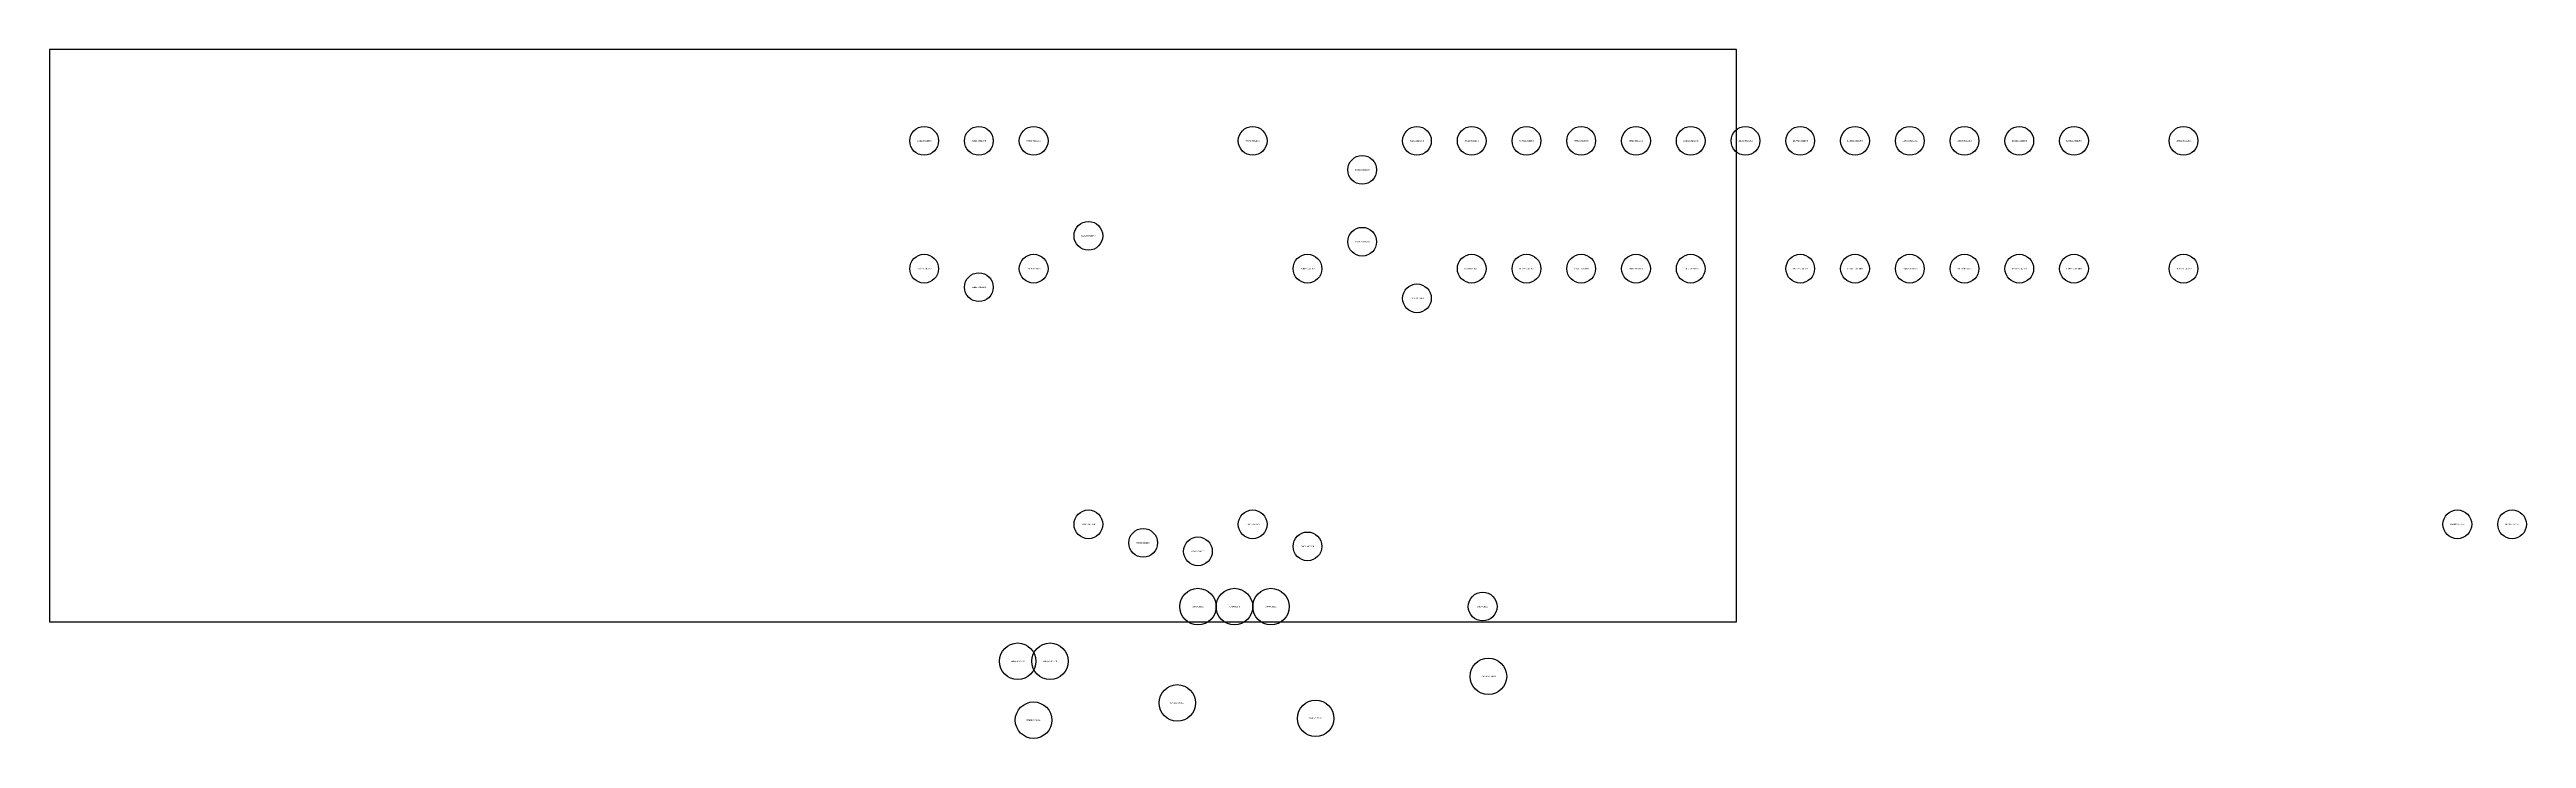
# Model space of a CAD drawing. Header units: metres. Extents: x -0.011 to 0.344, y -0.09 to 0.185.
# Drawn here: x -0.011 to 0.1613, y -0.0091 to 0.0388 of the extents above; entities that cross this region are included whole.
import ezdxf
from ezdxf.enums import TextEntityAlignment as Align

# ---------------------------------------------------------------- set-up
doc = ezdxf.new("R2010")
doc.units = ezdxf.units.M

msp = doc.modelspace()

# ---------------------------------------------------------------- linework, layer by layer
at = {"layer": 'OUTLINE', "color": 5}
for p, q in [((0.106343, 0.0388), (-0.011043, 0.0388)), ((-0.011043, 0.0388), (-0.011043, -0.001)), ((0.106343, -0.001), (0.106343, 0.0388)), ((-0.011043, -0.001), (0.106343, -0.001))]:
    msp.add_line(p, q, dxfattribs=at)
at = {"layer": 'pins', "color": 2}
for centre in [(0.049812, 0.032449), (0.053622, 0.032449), (0.057432, 0.032449), (0.072672, 0.032449), (0.084102, 0.032449), (0.087912, 0.032449), (0.091722, 0.032449), (0.095532, 0.032449), (0.099342, 0.032449), (0.103152, 0.032449), (0.106962, 0.032449), (0.110772, 0.032449), (0.114582, 0.032449), (0.118392, 0.032449), (0.122202, 0.032449), (0.126012, 0.032449), (0.129822, 0.032449), (0.137442, 0.032449), (0.080292, 0.030432), (0.061242, 0.025847), (0.080292, 0.025433), (0.049812, 0.023559), (0.057432, 0.023559), (0.076482, 0.023559), (0.087912, 0.023559), (0.091722, 0.023559), (0.095532, 0.023559), (0.099342, 0.023559), (0.103152, 0.023559), (0.110772, 0.023559), (0.114582, 0.023559), (0.118392, 0.023559), (0.122202, 0.023559), (0.126012, 0.023559), (0.129822, 0.023559), (0.137442, 0.023559), (0.053622, 0.022268), (0.084102, 0.021496), (0.061242, 0.005779), (0.065052, 0.004488), (0.072672, 0.005779), (0.076482, 0.004242), (0.156492, 0.005779), (0.160302, 0.005779), (0.068862, 0.003896)]:
    msp.add_circle(centre, 0.001, dxfattribs=at)
at = {"layer": 'PROBES', "color": 3, "lineweight": -3}
for centre in [(0.068864, 0.000056), (0.071404, 0.000056), (0.073944, 0.000056), (0.056325, -0.003747), (0.058575, -0.003747), (0.089075, -0.004796), (0.057424, -0.007846), (0.067424, -0.006645), (0.077051, -0.007722)]:
    msp.add_circle(centre, 0.00127, dxfattribs=at)
at = {"layer": 'Tooling-pins', "color": 4}
msp.add_circle((0.088674, 0.000056), 0.001, dxfattribs=at)

# ---------------------------------------------------------------- texts
at = {"layer": 'pins-Cordinates', "color": 2}
for s, p in [('49812.032449.0', (0.049812, 0.032449)), ('53622.032449.0', (0.053622, 0.032449)), ('57432.032449.0', (0.057432, 0.032449)), ('72672.032449.0', (0.072672, 0.032449)), ('84102.032449.0', (0.084102, 0.032449)), ('87912.032449.0', (0.087912, 0.032449)), ('91722.032449.0', (0.091722, 0.032449)), ('95532.032449.0', (0.095532, 0.032449)), ('99342.032449.0', (0.099342, 0.032449)), ('103152.032449.0', (0.103152, 0.032449)), ('106962.032449.0', (0.106962, 0.032449)), ('110772.032449.0', (0.110772, 0.032449)), ('114582.032449.0', (0.114582, 0.032449)), ('118392.032449.0', (0.118392, 0.032449)), ('122202.032449.0', (0.122202, 0.032449)), ('126012.032449.0', (0.126012, 0.032449)), ('129822.032449.0', (0.129822, 0.032449)), ('137442.032449.0', (0.137442, 0.032449)), ('80292.030432.0', (0.080292, 0.030432)), ('61242.025847.0', (0.061242, 0.025847)), ('80292.025433.0', (0.080292, 0.025433)), ('49812.023559.0', (0.049812, 0.023559)), ('57432.023559.0', (0.057432, 0.023559)), ('76482.023559.0', (0.076482, 0.023559)), ('87912.023559.0', (0.087912, 0.023559)), ('91722.023559.0', (0.091722, 0.023559)), ('95532.023559.0', (0.095532, 0.023559)), ('99342.023559.0', (0.099342, 0.023559)), ('103152.023559.0', (0.103152, 0.023559)), ('110772.023559.0', (0.110772, 0.023559)), ('114582.023559.0', (0.114582, 0.023559)), ('118392.023559.0', (0.118392, 0.023559)), ('122202.023559.0', (0.122202, 0.023559)), ('126012.023559.0', (0.126012, 0.023559)), ('129822.023559.0', (0.129822, 0.023559)), ('137442.023559.0', (0.137442, 0.023559)), ('53622.022268.0', (0.053622, 0.022268)), ('84102.021496.0', (0.084102, 0.021496)), ('61242.05779.0', (0.061242, 0.005779)), ('72672.05779.0', (0.072672, 0.005779)), ('156492.05779.0', (0.156492, 0.005779)), ('160302.05779.0', (0.160302, 0.005779)), ('65052.04488.0', (0.065052, 0.004488)), ('68862.03896.0', (0.068862, 0.003896)), ('76482.04242.0', (0.076482, 0.004242))]:
    msp.add_text(s, height=0.0001, dxfattribs=at).set_placement(p, align=Align.MIDDLE_CENTER)
at = {"layer": 'PROBES-Cordinates', "color": 3}
for s, p in [('68864.056.0', (0.068864, 0.000056)), ('71404.056.0', (0.071404, 0.000056)), ('73944.056.0', (0.073944, 0.000056)), ('56325.0-3747.0', (0.056325, -0.003747)), ('58575.0-3747.0', (0.058575, -0.003747)), ('89075.0-4796.0', (0.089075, -0.004796)), ('67424.0-6645.0', (0.067424, -0.006645)), ('57424.0-7846.0', (0.057424, -0.007846)), ('77051.0-7722.0', (0.077051, -0.007722))]:
    msp.add_text(s, height=0.0001, dxfattribs=at).set_placement(p, align=Align.MIDDLE_CENTER)
at = {"layer": 'Tooling-Cordinates', "color": 4}
msp.add_text('88674.056.0', height=0.0001, dxfattribs=at).set_placement((0.088674, 0.000056), align=Align.MIDDLE_CENTER)

doc.saveas('drawing.dxf')
